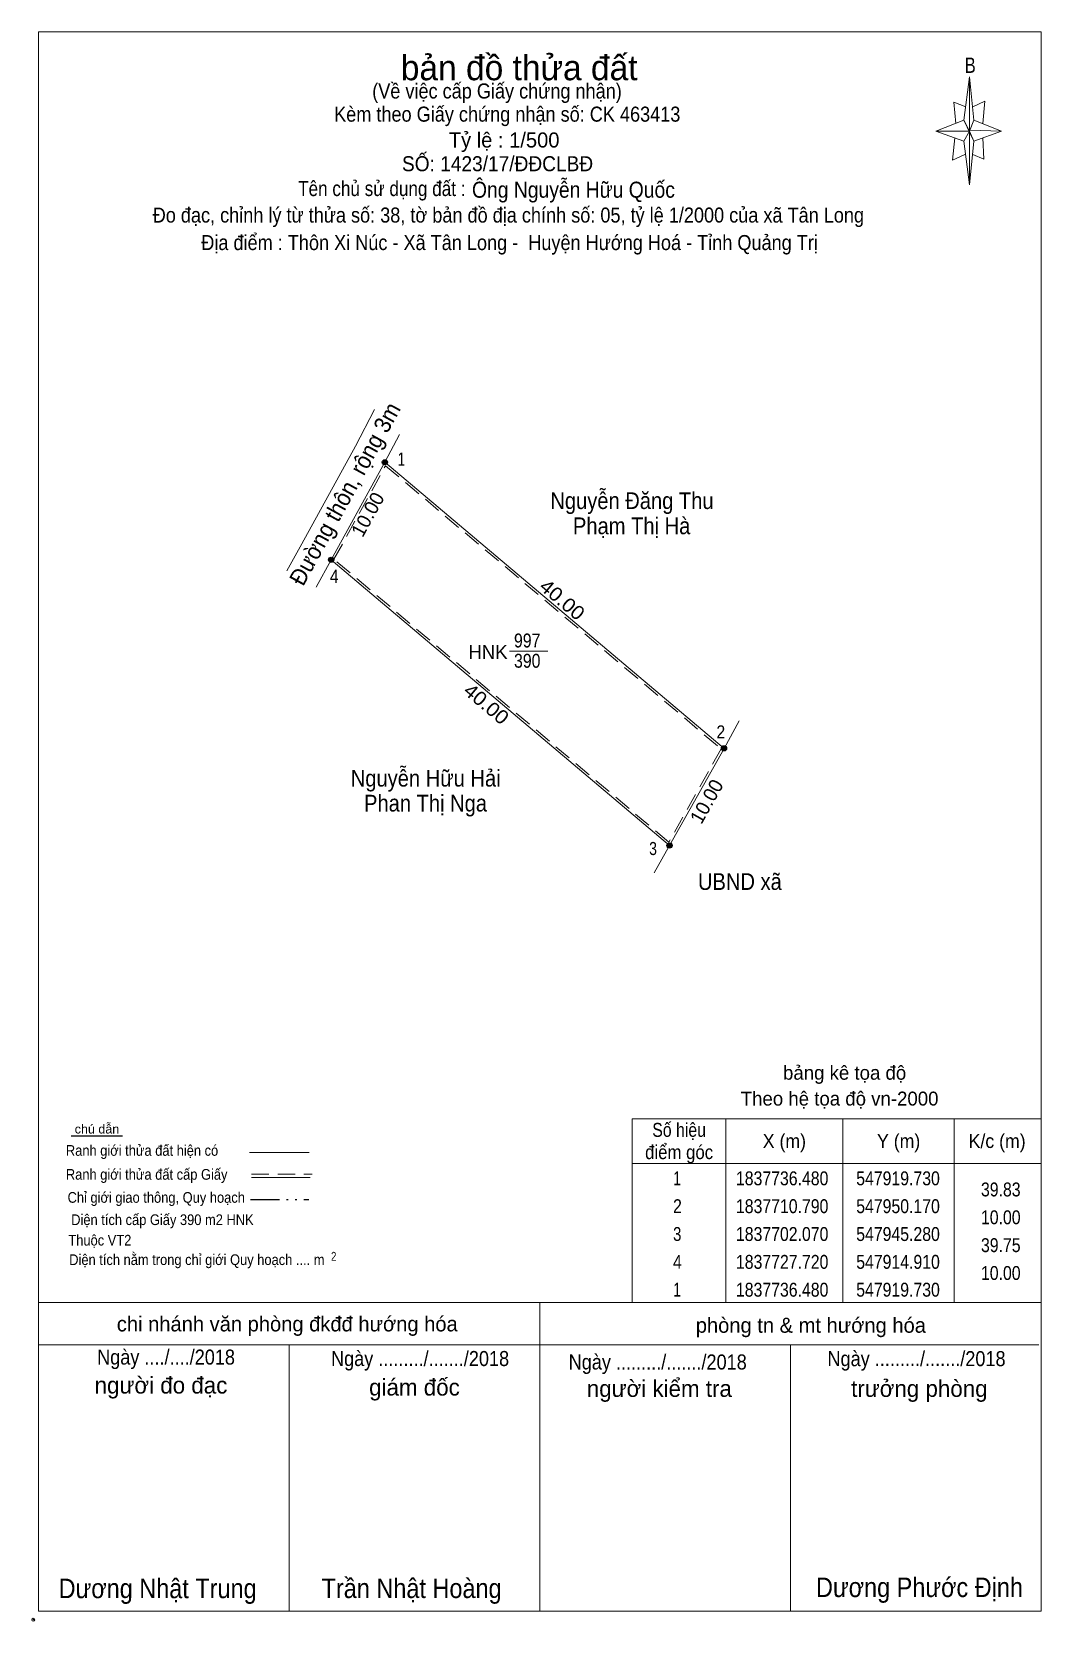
# Model space of a CAD drawing. Header units: metres. Extents: x 547566 to 548307, y 1837652 to 1837972.
# Drawn here: x 547854 to 547944.6, y 1837829.1 to 1837971.8 of the extents above; entities that cross this region are included whole.
import ezdxf
from ezdxf.enums import TextEntityAlignment as Align

# ---------------------------------------------------------------- set-up
doc = ezdxf.new("R2010")
doc.units = ezdxf.units.M
doc.header["$LTSCALE"] = 0.52
doc.header["$PDMODE"] = 32
doc.header["$PDSIZE"] = 0.26
doc.linetypes.add('DASH_DOUBLE_DOT', pattern=[9.2, 5, -1.2, 0.3, -1.2, 0.3, -1.2])
doc.linetypes.add('MEDIUM_DASHED', pattern=[4.5, 3, -1.5])
doc.layers.add('4', color=7, linetype='Continuous', lineweight=13)
doc.layers.add('63', color=7, linetype='Continuous', lineweight=13)

msp = doc.modelspace()

# ---------------------------------------------------------------- texts
at = {"layer": '4'}
for s, height, p in [('bản đồ thửa đất', 2.25, (547897.715, 1837967.47)), ('Tỷ lệ : 1/500', 1.35, (547896.365, 1837961.43)), ('HNK', 1.25, (547894.915, 1837915.51)), ('bảng kê tọa độ', 1.25, (547926.925, 1837877.73)), ('Theo hệ tọa độ vn-2000', 1.25, (547926.475, 1837875.41)), ('chi nhánh văn phòng đkđđ hướng hóa', 1.35, (547876.9, 1837855.13)), ('phòng tn & mt hướng hóa', 1.35, (547923.895, 1837855.01)), ('người đo đạc', 1.5, (547865.565, 1837849.55)), ('giám đốc', 1.5, (547888.315, 1837849.37)), ('người kiểm tra', 1.5, (547910.295, 1837849.25)), ('trưởng phòng', 1.5, (547933.635, 1837849.25))]:
    msp.add_text(s, height=height, dxfattribs=at).set_placement(p, align=Align.CENTER)
for s, height, width, p in [('B', 1.378, 0.8, (547938.2, 1837968.13)), ('(Về việc cấp Giấy chứng nhận)', 1.35, 0.9, (547895.725, 1837965.83)), ('Kèm theo Giấy chứng nhận số: CK 463413', 1.35, 0.9, (547896.645, 1837963.75)), ('SỐ: 1423/17/ĐĐCLBĐ', 1.35, 0.95, (547895.775, 1837959.3)), ('Tên chủ sử dụng đất :', 1.35, 0.85, (547885.385, 1837957.07)), ('Đo đạc, chỉnh lý từ thửa số: 38, tờ bản đồ địa chính số: 05, tỷ lệ 1/2000 của xã Tân Long', 1.35, 0.9, (547896.745, 1837954.69)), ('Địa điểm : Thôn Xi Núc - Xã Tân Long -  Huyện Hướng Hoá - Tỉnh Quảng Trị ', 1.35, 0.9, (547897.08, 1837952.22)), ('1', 1.175, 0.75, (547887.14, 1837932.87)), ('Nguyễn Đăng Thu', 1.5, 0.9, (547907.84, 1837928.97)), ('Phạm Thị Hà', 1.5, 0.9, (547907.81, 1837926.71)), ('4', 1.175, 0.9, (547881.115, 1837922.34)), ('997', 1.25, 0.85, (547898.435, 1837916.54)), ('390', 1.25, 0.85, (547898.44, 1837914.72)), ('2', 1.175, 0.9, (547915.815, 1837908.37)), ('Nguyễn Hữu Hải', 1.5, 0.9, (547889.325, 1837904.05)), ('Phan Thị Nga', 1.5, 0.9, (547889.31, 1837901.81)), ('3', 1.175, 0.8, (547909.73, 1837897.9)), ('UBND xã', 1.5, 0.9, (547917.525, 1837894.77)), ('chú dẫn', 0.7999, 1.05, (547859.82, 1837872.9)), ('Ranh giới thửa đất hiện có ', 0.96, 0.9, (547864.025, 1837870.9)), ('Ranh giới thửa đất cấp Giấy', 0.96, 0.9, (547864.28, 1837868.75)), ('Chỉ giới giao thông, Quy hoạch', 0.96, 0.9, (547865.14, 1837866.68)), ('Diện tích cấp Giấy 390 m2 HNK', 0.96, 0.9, (547865.695, 1837864.68)), ('Thuộc VT2', 0.96, 0.9, (547860.08, 1837862.84)), ('Diện tích nằm trong chỉ giới Quy hoạch .... m', 0.96, 0.9, (547868.785, 1837861.09)), ('2', 0.8, 0.8, (547881.07, 1837861.47)), ('Ngày ..../..../2018', 1.35, 0.9, (547866.02, 1837852.15)), ('Ngày ........./......./2018', 1.35, 0.9, (547888.82, 1837852.02)), ('Ngày ........./......./2018', 1.35, 0.9, (547910.15, 1837851.71)), ('Ngày ........./......./2018', 1.35, 0.9, (547933.38, 1837852.01)), ('Dương Nhật Trung', 1.75, 0.9, (547865.265, 1837831.18)), ('Trần Nhật Hoàng', 1.75, 0.9, (547888.06, 1837831.19)), ('Dương Phước Định', 1.75, 0.9, (547933.645, 1837831.28))]:
    msp.add_text(s, height=height, dxfattribs=dict(at, width=width)).set_placement(p, align=Align.CENTER)
at = {"layer": '4', "width": 0.9}
msp.add_text('Ông Nguyễn Hữu Quốc', height=1.44, dxfattribs=at).set_placement((547893.48, 1837956.92))
at = {"layer": '4', "width": 0.95}
msp.add_text('Đường thôn, rộng 3m', height=1.5, rotation=61.179, dxfattribs=at).set_placement((547878.32, 1837921.96))
at = {"layer": '4'}
for rotation, p in [(61.179, (547884.672, 1837928.1837)), (60.717, (547915.0895, 1837902.4093))]:
    msp.add_text('10.00', height=1.25, rotation=rotation, dxfattribs=at).set_placement(p, align=Align.CENTER)
at = {"layer": '4', "width": 1.1}
for rotation, p in [(319.837, (547901.1819, 1837920.3577)), (319.816, (547894.3717, 1837910.9967))]:
    msp.add_text('40.00', height=1.25, rotation=rotation, dxfattribs=at).set_placement(p, align=Align.CENTER)
at = {"layer": '63'}
for s, width, p in [('Số hiệu', 0.85, (547912.07, 1837872.6)), ('X (m)', 0.95, (547921.52, 1837871.6)), ('Y (m)', 0.95, (547931.775, 1837871.6)), ('K/c (m)', 0.95, (547940.615, 1837871.6)), ('điểm góc', 0.9, (547912.07, 1837870.6)), (' 1', 0.75, (547911.72, 1837868.25)), ('1837736.480', 0.85, (547921.32, 1837868.25)), ('547919.730', 0.85, (547931.72, 1837868.25)), (' 2', 0.85, (547911.725, 1837865.75)), ('1837710.790', 0.85, (547921.32, 1837865.75)), ('547950.170', 0.85, (547931.72, 1837865.75)), (' 3', 0.8, (547911.715, 1837863.25)), ('1837702.070', 0.85, (547921.32, 1837863.25)), ('547945.280', 0.85, (547931.72, 1837863.25)), (' 4', 0.85, (547911.72, 1837860.75)), ('1837727.720', 0.85, (547921.32, 1837860.75)), ('547914.910', 0.85, (547931.72, 1837860.75)), (' 1', 0.75, (547911.72, 1837858.25)), ('1837736.480', 0.85, (547921.32, 1837858.25)), ('547919.730', 0.85, (547931.72, 1837858.25))]:
    msp.add_text(s, height=1.25, dxfattribs=dict(at, width=width)).set_placement(p, align=Align.CENTER)
at = {"layer": '63', "width": 0.85}
for s, p in [('39.83', (547942.72, 1837867.25)), ('10.00', (547942.72, 1837864.75)), ('39.75', (547942.72, 1837862.25)), ('10.00', (547942.72, 1837859.75))]:
    msp.add_text(s, height=1.25, dxfattribs=at).set_placement(p, align=Align.RIGHT)

# ---------------------------------------------------------------- hatches: boundary and pattern name
at = {"layer": '4'}
for points in [[(547885.8951, 1837933.17, 1), (547885.4249, 1837933.17, 1)], [(547885.8951, 1837933.17, 1), (547885.4249, 1837933.17, 1)], [(547881.0751, 1837924.41, 1), (547880.6049, 1837924.41, 1)], [(547916.3351, 1837907.48, 1), (547915.8649, 1837907.48, 1)], [(547911.4451, 1837898.76, 1), (547910.9749, 1837898.76, 1)]]:
    msp.add_hatch(color=256, dxfattribs=at).paths.add_polyline_path(points)

# ---------------------------------------------------------------- linework, layer by layer
for p, q in [((547937.62, 1837963.89), (547938.12, 1837967.79)), ((547938.52, 1837963.89), (547941.02, 1837962.89)), ((547937.62, 1837961.99), (547935.12, 1837962.89)), ((547939.32, 1837962.29), (547939.42, 1837960.39)), ((547938.52, 1837961.99), (547938.12, 1837958.09)), ((547939.42, 1837960.39), (547938.42, 1837960.79)), ((547885.66, 1837933.17), (547886.96, 1837935.67)), ((547876.87, 1837923.41), (547878.21, 1837925.85)), ((547880.84, 1837924.41), (547879.48, 1837921.94)), ((547896.84, 1837916.2), (547900.29, 1837916.2)), ((547916.1, 1837907.48), (547917.45, 1837909.96)), ((547911.21, 1837898.76), (547909.83, 1837896.3)), ((547873.5, 1837871.18), (547878.88, 1837871.18)), ((547873.7, 1837868.94), (547878.97, 1837868.94)), ((547854.57, 1837857.72), (547944.57, 1837857.72)), ((547854.57, 1837857.72), (547944.57, 1837857.72)), ((547854.57, 1837857.72), (547944.57, 1837857.72)), ((547899.57, 1837830.02), (547899.57, 1837857.72)), ((547854.57, 1837853.92), (547944.37, 1837853.92)), ((547877.07, 1837830.02), (547877.07, 1837853.92)), ((547922.07, 1837830.02), (547922.07, 1837853.92)), ((547944.57, 1837830.02), (547854.57, 1837830.02))]:
    msp.add_line(p, q, dxfattribs=at)
at = {"layer": '4', "lineweight": 25}
msp.add_line((547862.12, 1837872.67), (547857.5, 1837872.67), dxfattribs=at)
at = {"layer": '4', "linetype": 'MEDIUM_DASHED'}
msp.add_line((547873.7, 1837869.26), (547879.14, 1837869.26), dxfattribs=at)
at = {"layer": '4', "linetype": 'DASH_DOUBLE_DOT', "lineweight": 25}
msp.add_line((547873.6, 1837866.97), (547878.84, 1837866.97), dxfattribs=at)
at = {"layer": '4'}
for points in [[(547854.57, 1837971.82), (547944.57, 1837971.82), (547944.57, 1837830.02), (547854.57, 1837830.02)], [(547938.12, 1837967.79), (547938.52, 1837963.89), (547938.12, 1837962.89)], [(547938.12, 1837962.89), (547935.12, 1837962.89), (547937.62, 1837963.89), (547938.52, 1837961.99), (547941.02, 1837962.89), (547938.12, 1837962.99)], [(547938.12, 1837962.89), (547938.12, 1837958.09), (547937.62, 1837961.99)], [(547885.66, 1837933.17), (547916.1, 1837907.48), (547911.21, 1837898.76), (547880.84, 1837924.41)]]:
    msp.add_lwpolyline(points, close=True, dxfattribs=at)
for points in [[(547937.82, 1837965.09), (547936.72, 1837965.49), (547936.92, 1837963.59)], [(547938.42, 1837965.09), (547939.52, 1837965.59), (547939.32, 1837963.59)], [(547938.12, 1837962.89), (547937.62, 1837963.89), (547935.12, 1837962.89)], [(547936.82, 1837962.29), (547936.62, 1837960.29), (547937.72, 1837960.79)], [(547938.12, 1837962.89), (547938.52, 1837961.99), (547941.02, 1837962.89)], [(547878.21, 1837925.85), (547883.03, 1837934.62), (547884.74, 1837937.9)]]:
    msp.add_lwpolyline(points, dxfattribs=at)
at = {"layer": '4', "linetype": 'MEDIUM_DASHED'}
msp.add_lwpolyline([(547885.72, 1837932.86), (547915.84, 1837907.43), (547911.15, 1837899.07), (547881.09, 1837924.46)], close=True, dxfattribs=at)
at = {"layer": '4', "lineweight": 25}
for centre in [(547885.66, 1837933.17), (547885.66, 1837933.17), (547880.84, 1837924.41), (547916.1, 1837907.48), (547911.21, 1837898.76)]:
    msp.add_circle(centre, 0.2351, dxfattribs=at)
at = {"layer": '4'}
msp.add_point((547854.1, 1837829.24), dxfattribs=at)
at = {"layer": '63'}
for p, q in [((547916.27, 1837874.22), (547916.27, 1837857.72)), ((547926.77, 1837874.22), (547926.77, 1837857.72)), ((547936.77, 1837874.22), (547936.77, 1837857.72)), ((547907.87, 1837870.22), (547944.57, 1837870.22))]:
    msp.add_line(p, q, dxfattribs=at)
msp.add_lwpolyline([(547907.87, 1837874.22), (547944.57, 1837874.22), (547944.57, 1837857.72), (547907.87, 1837857.72)], close=True, dxfattribs=at)

msp.set_redraw_order([(e.dxf.handle, doc.entitydb.next_handle()) for e in msp.query("TEXT MTEXT ATTDEF DIMENSION ARC_DIMENSION")])  # texts and dimensions are drawn at this point

doc.saveas('drawing.dxf')
